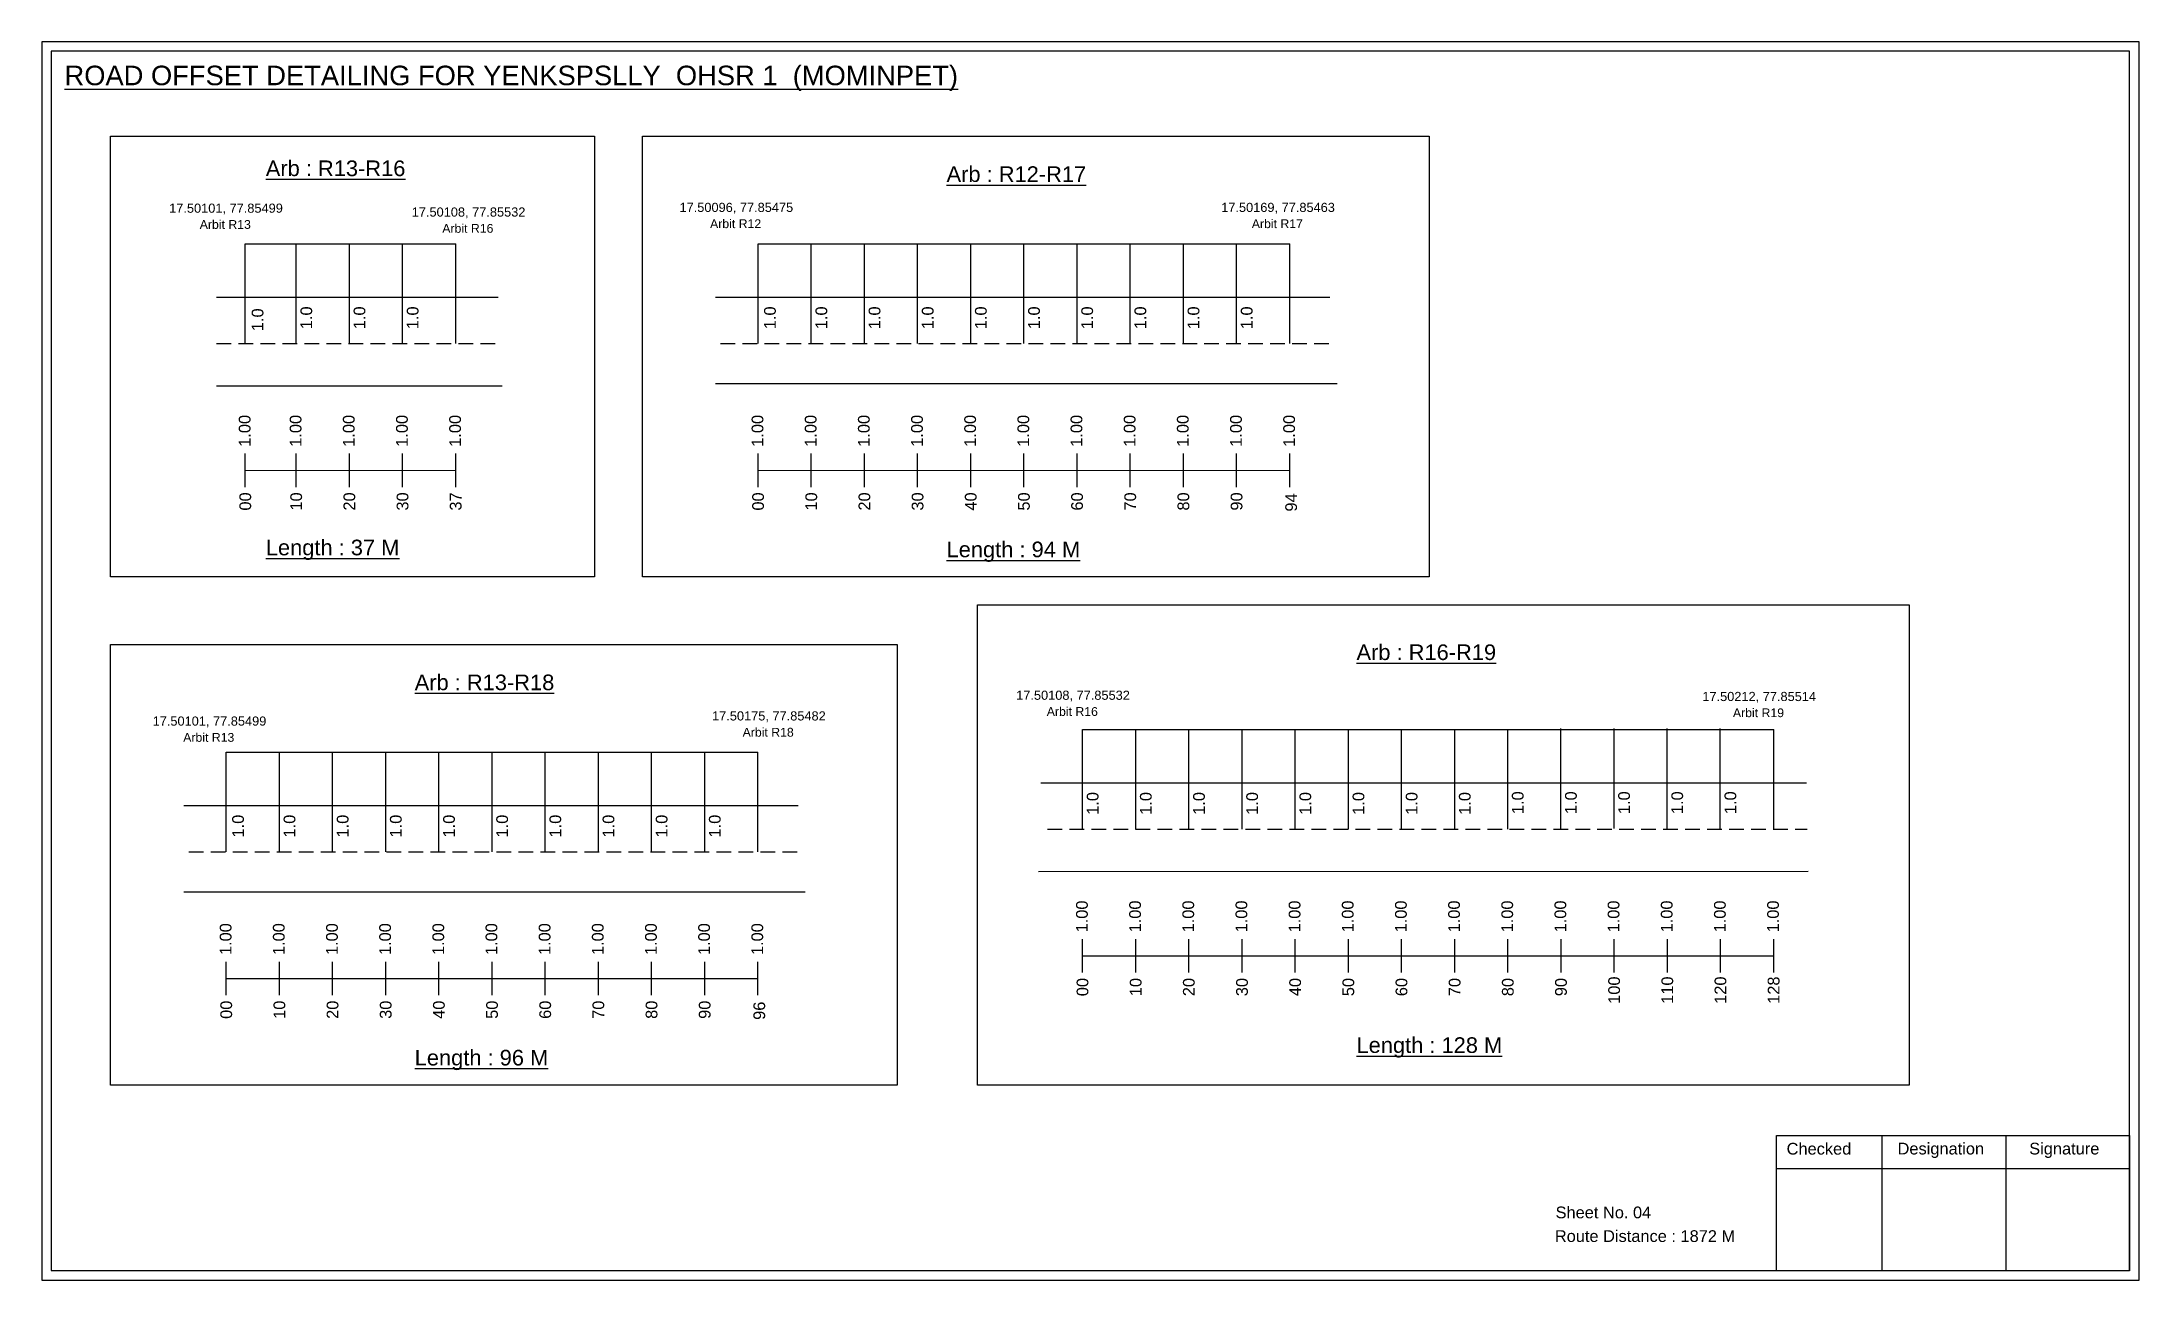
# Model space of a CAD drawing. Header units: inches. Extents: x 1316 to 4752, y 533 to 3817.
# Drawn here: x 3530 to 4066, y 1603 to 1920 of the extents above; entities that cross this region are included whole.
import ezdxf

# ---------------------------------------------------------------- set-up
doc = ezdxf.new("R2010")
doc.units = ezdxf.units.IN
doc.header["$MEASUREMENT"] = 0
doc.linetypes.add('DASHED2', pattern=[0.375, 0.25, -0.125])
for name, color, linetype in [('PDF_Geometry', 7, 'Continuous'), ('PDF_Text', 5, 'Continuous'), ('pipe', 5, 'Continuous')]:
    doc.layers.add(name, color=color, linetype=linetype)
doc.styles.add('PDF Arial', font='arial.ttf')
doc.styles.get("Standard").update_dxf_attribs({"font": 'arial.ttf'})

msp = doc.modelspace()

# ---------------------------------------------------------------- texts
at = {"color": 242, "true_color": 0xcd2027}
for s, height, p in [('%%UROAD OFFSET DETAILING FOR YENKSPSLLY  OHSR 1  (MOMINPET)', 5, (3535.59, 1908.89)), ('%%UArb : R13-R16', 4, (3587.08, 1885.64)), ('%%UArb : R12-R17', 4, (3761.23, 1884.15)), ('%%ULength : 37 M', 4, (3587.08, 1788.64)), ('%%ULength : 94 M', 4, (3761.23, 1788.15)), ('%%UArb : R16-R19', 4, (3866.1, 1761.85)), ('%%UArb : R13-R18', 4, (3625.17, 1754.14)), ('%%ULength : 128 M', 4, (3866.1, 1661.35)), ('%%ULength : 96 M', 4, (3625.17, 1658.14))]:
    msp.add_text(s, height=height, dxfattribs=at).set_placement(p)
at = {"color": 5}
for s, height, p in [('17.50101, 77.85499', 2.34, (3562.36, 1876.27)), ('17.50096, 77.85475', 2.34, (3692.91, 1876.47)), ('17.50169, 77.85463', 2.34, (3831.49, 1876.47)), ('Arbit R13', 2.246, (3570.18, 1872.15)), ('17.50108, 77.85532', 2.34, (3624.41, 1875.28)), ('Arbit R16', 2.246, (3632.23, 1871.15)), ('Arbit R12', 2.246, (3700.73, 1872.34)), ('Arbit R17', 2.246, (3839.31, 1872.34)), ('17.50108, 77.85532', 2.34, (3779.04, 1751.68)), ('Arbit R16', 2.246, (3786.86, 1747.56)), ('17.50212, 77.85514', 2.34, (3954.57, 1751.36)), ('Arbit R19', 2.246, (3962.39, 1747.24)), ('17.50101, 77.85499', 2.34, (3558.13, 1745.07)), ('17.50175, 77.85482', 2.34, (3701.24, 1746.39)), ('Arbit R18', 2.246, (3709.06, 1742.26)), ('Arbit R13', 2.246, (3565.95, 1740.94))]:
    msp.add_text(s, height=height, dxfattribs=at).set_placement(p)
for p in [(3586.47, 1845.98), (3598.94, 1846.48), (3612.54, 1846.48), (3626.14, 1846.48), (3717.54, 1846.48), (3730.7, 1846.48), (3744.3, 1846.48), (3757.9, 1846.48), (3771.5, 1846.48), (3785.1, 1846.48), (3798.7, 1846.48), (3812.3, 1846.48), (3825.9, 1846.48), (3839.5, 1846.48), (3800.1, 1722.26), (3813.7, 1722.26), (3827.3, 1722.26), (3840.9, 1722.26), (3854.5, 1722.26), (3868.1, 1722.26), (3881.7, 1722.26), (3895.3, 1722.26), (3908.84, 1722.44), (3922.44, 1722.44), (3936.04, 1722.44), (3949.64, 1722.44), (3963.24, 1722.44), (3581.48, 1716.46), (3594.64, 1716.46), (3608.24, 1716.46), (3621.84, 1716.46), (3635.44, 1716.46), (3649.04, 1716.46), (3662.64, 1716.46), (3676.24, 1716.46), (3689.84, 1716.46), (3703.44, 1716.46)]:
    msp.add_text('1.0', height=3, rotation=90).set_placement(p)
at = {"color": 217, "true_color": 0x93278f}
for s, p in [('1.00', (3583.17, 1816.4)), ('1.00', (3596.2, 1816.4)), ('1.00', (3609.8, 1816.4)), ('1.00', (3623.4, 1816.4)), ('1.00', (3637, 1816.4)), ('1.00', (3714.36, 1816.4)), ('1.00', (3727.96, 1816.4)), ('1.00', (3741.56, 1816.4)), ('1.00', (3755.16, 1816.4)), ('1.00', (3768.76, 1816.4)), ('1.00', (3782.36, 1816.4)), ('1.00', (3795.96, 1816.4)), ('1.00', (3809.56, 1816.4)), ('1.00', (3823.16, 1816.4)), ('1.00', (3836.76, 1816.4)), ('1.00', (3850.36, 1816.4)), ('00', (3583.32, 1800.08)), ('10', (3596.35, 1800.08)), ('20', (3609.95, 1800.08)), ('30', (3623.55, 1800.08)), ('37', (3637.15, 1800.08)), ('00', (3714.51, 1800.08)), ('10', (3728.11, 1800.08)), ('20', (3741.71, 1800.08)), ('30', (3755.31, 1800.08)), ('40', (3768.91, 1800.08)), ('50', (3782.51, 1800.08)), ('60', (3796.11, 1800.08)), ('70', (3809.71, 1800.08)), ('80', (3823.31, 1800.08)), ('90', (3836.91, 1800.08)), ('94', (3850.88, 1799.83)), ('1.00', (3797.35, 1692.18)), ('1.00', (3810.95, 1692.18)), ('1.00', (3824.55, 1692.18)), ('1.00', (3838.15, 1692.18)), ('1.00', (3851.75, 1692.18)), ('1.00', (3865.35, 1692.18)), ('1.00', (3878.95, 1692.18)), ('1.00', (3892.55, 1692.18)), ('1.00', (3906.15, 1692.18)), ('1.00', (3919.75, 1692.18)), ('1.00', (3933.35, 1692.18)), ('1.00', (3946.95, 1692.18)), ('1.00', (3960.55, 1692.18)), ('1.00', (3974.15, 1692.18)), ('1.00', (3578.3, 1686.38)), ('1.00', (3591.9, 1686.38)), ('1.00', (3605.5, 1686.38)), ('1.00', (3619.1, 1686.38)), ('1.00', (3632.7, 1686.38)), ('1.00', (3646.3, 1686.38)), ('1.00', (3659.9, 1686.38)), ('1.00', (3673.5, 1686.38)), ('1.00', (3687.1, 1686.38)), ('1.00', (3700.7, 1686.38)), ('1.00', (3714.3, 1686.38)), ('00', (3797.5, 1675.86)), ('10', (3811.1, 1675.86)), ('20', (3824.7, 1675.86)), ('30', (3838.3, 1675.86)), ('40', (3851.9, 1675.86)), ('50', (3865.5, 1675.86)), ('60', (3879.1, 1675.86)), ('70', (3892.7, 1675.86)), ('80', (3906.3, 1675.86)), ('90', (3919.9, 1675.86)), ('100', (3933.5, 1673.91)), ('110', (3947.1, 1673.91)), ('120', (3960.7, 1673.91)), ('128', (3974.3, 1673.91)), ('00', (3578.45, 1670.06)), ('10', (3592.05, 1670.06)), ('20', (3605.65, 1670.06)), ('30', (3619.25, 1670.06)), ('40', (3632.85, 1670.06)), ('50', (3646.45, 1670.06)), ('60', (3660.05, 1670.06)), ('70', (3673.65, 1670.06)), ('80', (3687.25, 1670.06)), ('90', (3700.85, 1670.06)), ('96', (3714.82, 1669.81))]:
    msp.add_text(s, height=3, rotation=90, dxfattribs=at).set_placement(p)
for s, p in [('Sheet No. 04', (3917.03, 1619.05)), ('Route Distance : 1872 M', (3916.84, 1613))]:
    msp.add_text(s, height=3).set_placement(p)
at = {"layer": 'PDF_Text', "color": 7, "attachment_point": 7, "style": 'PDF Arial'}
for s, insert, char_height in [('Checked', (3976.13, 1635.3), 3.001), ('Designation', (4004.51, 1634.47), 3.0006), ('Signature', (4038.19, 1634.47), 3.001)]:
    msp.add_mtext(s, dxfattribs=dict(at, insert=insert, char_height=char_height))

# ---------------------------------------------------------------- linework, layer by layer
at = {"color": 5}
for p, q in [((3581.84, 1868.34), (3635.68, 1868.34)), ((3713.03, 1868.34), (3849.03, 1868.34)), ((3796.03, 1744.12), (3972.83, 1744.12)), ((3576.97, 1738.32), (3712.97, 1738.32))]:
    msp.add_line(p, q, dxfattribs=at)
for p, q in [((3581.84, 1842.8), (3581.84, 1868.34)), ((3594.88, 1842.8), (3594.88, 1868.34)), ((3608.48, 1842.8), (3608.48, 1868.34)), ((3622.08, 1842.8), (3622.08, 1868.34)), ((3635.68, 1842.8), (3635.68, 1868.34)), ((3713.03, 1842.8), (3713.03, 1868.34)), ((3726.63, 1842.8), (3726.63, 1868.34)), ((3740.23, 1842.8), (3740.23, 1868.34)), ((3753.83, 1842.8), (3753.83, 1868.34)), ((3767.43, 1842.8), (3767.43, 1868.34)), ((3781.03, 1842.8), (3781.03, 1868.34)), ((3794.63, 1842.8), (3794.63, 1868.34)), ((3808.23, 1842.8), (3808.23, 1868.34)), ((3821.83, 1842.8), (3821.83, 1868.34)), ((3835.43, 1842.8), (3835.43, 1868.34)), ((3849.03, 1842.8), (3849.03, 1868.34)), ((3574.5, 1854.69), (3646.53, 1854.69)), ((3702.15, 1854.69), (3859.31, 1854.69)), ((3574.5, 1832), (3647.53, 1832)), ((3861.13, 1832.5), (3702.15, 1832.5)), ((3796.03, 1718.58), (3796.03, 1744.12)), ((3809.63, 1718.58), (3809.63, 1744.12)), ((3823.23, 1718.58), (3823.23, 1744.12)), ((3836.83, 1718.58), (3836.83, 1744.12)), ((3850.43, 1718.58), (3850.43, 1744.12)), ((3864.03, 1718.58), (3864.03, 1744.12)), ((3877.63, 1718.58), (3877.63, 1744.12)), ((3891.23, 1718.58), (3891.23, 1744.12)), ((3904.83, 1718.58), (3904.83, 1744.12)), ((3918.37, 1718.77), (3918.37, 1744.3)), ((3931.97, 1718.77), (3931.97, 1744.3)), ((3945.57, 1718.77), (3945.57, 1744.3)), ((3959.17, 1718.77), (3959.17, 1744.3)), ((3972.83, 1718.58), (3972.83, 1744.12)), ((3576.97, 1712.79), (3576.97, 1738.32)), ((3590.57, 1712.79), (3590.57, 1738.32)), ((3604.17, 1712.79), (3604.17, 1738.32)), ((3617.77, 1712.79), (3617.77, 1738.32)), ((3631.37, 1712.79), (3631.37, 1738.32)), ((3644.97, 1712.79), (3644.97, 1738.32)), ((3658.57, 1712.79), (3658.57, 1738.32)), ((3672.17, 1712.79), (3672.17, 1738.32)), ((3685.77, 1712.79), (3685.77, 1738.32)), ((3699.37, 1712.79), (3699.37, 1738.32)), ((3712.97, 1712.79), (3712.97, 1738.32)), ((3785.33, 1730.47), (3981.21, 1730.47)), ((3566.1, 1724.67), (3723.25, 1724.67)), ((3784.79, 1707.78), (3981.62, 1707.82)), ((3725.07, 1702.48), (3566.1, 1702.48))]:
    msp.add_line(p, q)
at = {"linetype": 'DASHED2', "ltscale": 15}
for p, q in [((3574.5, 1842.8), (3647.03, 1842.8)), ((3703.42, 1842.8), (3859.31, 1842.8)), ((3787.08, 1718.58), (3981.36, 1718.58)), ((3567.37, 1712.79), (3723.25, 1712.79))]:
    msp.add_line(p, q, dxfattribs=at)
at = {"color": 217, "true_color": 0x93278f}
for p, q in [((3581.84, 1806.1), (3581.84, 1814.66)), ((3594.88, 1806.1), (3594.88, 1814.66)), ((3608.48, 1806.1), (3608.48, 1814.66)), ((3622.08, 1806.1), (3622.08, 1814.66)), ((3635.68, 1806.1), (3635.68, 1814.66)), ((3713.03, 1806.1), (3713.03, 1814.66)), ((3726.63, 1806.1), (3726.63, 1814.66)), ((3740.23, 1806.1), (3740.23, 1814.66)), ((3753.83, 1806.1), (3753.83, 1814.66)), ((3767.43, 1806.1), (3767.43, 1814.66)), ((3781.03, 1806.1), (3781.03, 1814.66)), ((3794.63, 1806.1), (3794.63, 1814.66)), ((3808.23, 1806.1), (3808.23, 1814.66)), ((3821.83, 1806.1), (3821.83, 1814.66)), ((3835.43, 1806.1), (3835.43, 1814.66)), ((3849.03, 1806.1), (3849.03, 1814.66)), ((3581.84, 1810.37), (3635.68, 1810.39)), ((3713.03, 1810.37), (3849.03, 1810.4)), ((3796.03, 1681.89), (3796.03, 1690.44)), ((3809.63, 1681.89), (3809.63, 1690.44)), ((3823.23, 1681.89), (3823.23, 1690.44)), ((3836.83, 1681.89), (3836.83, 1690.44)), ((3850.43, 1681.89), (3850.43, 1690.44)), ((3864.03, 1681.89), (3864.03, 1690.44)), ((3877.63, 1681.89), (3877.63, 1690.44)), ((3891.23, 1681.89), (3891.23, 1690.44)), ((3904.83, 1681.89), (3904.83, 1690.44)), ((3918.43, 1681.89), (3918.43, 1690.44)), ((3932.03, 1681.89), (3932.03, 1690.44)), ((3945.63, 1681.89), (3945.63, 1690.44)), ((3959.23, 1681.89), (3959.23, 1690.44)), ((3972.83, 1681.89), (3972.83, 1690.44)), ((3576.97, 1676.09), (3576.97, 1684.64)), ((3590.57, 1676.09), (3590.57, 1684.64)), ((3604.17, 1676.09), (3604.17, 1684.64)), ((3617.77, 1676.09), (3617.77, 1684.64)), ((3631.37, 1676.09), (3631.37, 1684.64)), ((3644.97, 1676.09), (3644.97, 1684.64)), ((3658.57, 1676.09), (3658.57, 1684.64)), ((3672.17, 1676.09), (3672.17, 1684.64)), ((3685.77, 1676.09), (3685.77, 1684.64)), ((3699.37, 1676.09), (3699.37, 1684.64)), ((3712.97, 1676.09), (3712.97, 1684.64)), ((3796.03, 1686.15), (3972.83, 1686.21)), ((3576.97, 1680.36), (3712.97, 1680.38))]:
    msp.add_line(p, q, dxfattribs=at)
for points in [[(3547.38, 1895.82), (3671.18, 1895.82), (3671.18, 1783.14), (3547.38, 1783.14)], [(3683.44, 1895.82), (3884.67, 1895.82), (3884.67, 1783.14), (3683.44, 1783.14)], [(3547.38, 1765.8), (3748.62, 1765.8), (3748.62, 1653.12), (3547.38, 1653.12)]]:
    msp.add_lwpolyline(points, close=True)
at = {"layer": 'PDF_Geometry'}
for points in [[(3529.81, 1919.96), (3529.81, 1603.25), (4066.29, 1603.25), (4066.29, 1919.96)], [(3532.14, 1917.63), (3532.14, 1605.67), (4063.87, 1605.67), (4063.87, 1917.63)]]:
    msp.add_lwpolyline(points, close=True, dxfattribs=at)
at = {"layer": 'PDF_Geometry', "color": 242, "true_color": 0xcc1f26}
msp.add_lwpolyline([(4063.87, 1605.58), (3973.53, 1605.58), (3973.53, 1640.19), (4063.87, 1640.19)], close=True, dxfattribs=at)
for points in [[(4000.51, 1640.19), (4000.51, 1605.58)], [(4032.23, 1640.19), (4032.23, 1605.58)], [(3973.53, 1631.81), (4063.87, 1631.81)]]:
    msp.add_lwpolyline(points, dxfattribs=at)
at = {"layer": 'pipe', "color": 0}
msp.add_lwpolyline([(3769.13, 1775.98), (4007.45, 1775.98), (4007.45, 1653.12), (3769.13, 1653.12)], close=True, dxfattribs=at)

msp.set_redraw_order([(e.dxf.handle, doc.entitydb.next_handle()) for e in msp.query("TEXT MTEXT ATTDEF DIMENSION ARC_DIMENSION")])  # texts and dimensions are drawn at this point

doc.saveas('drawing.dxf')
